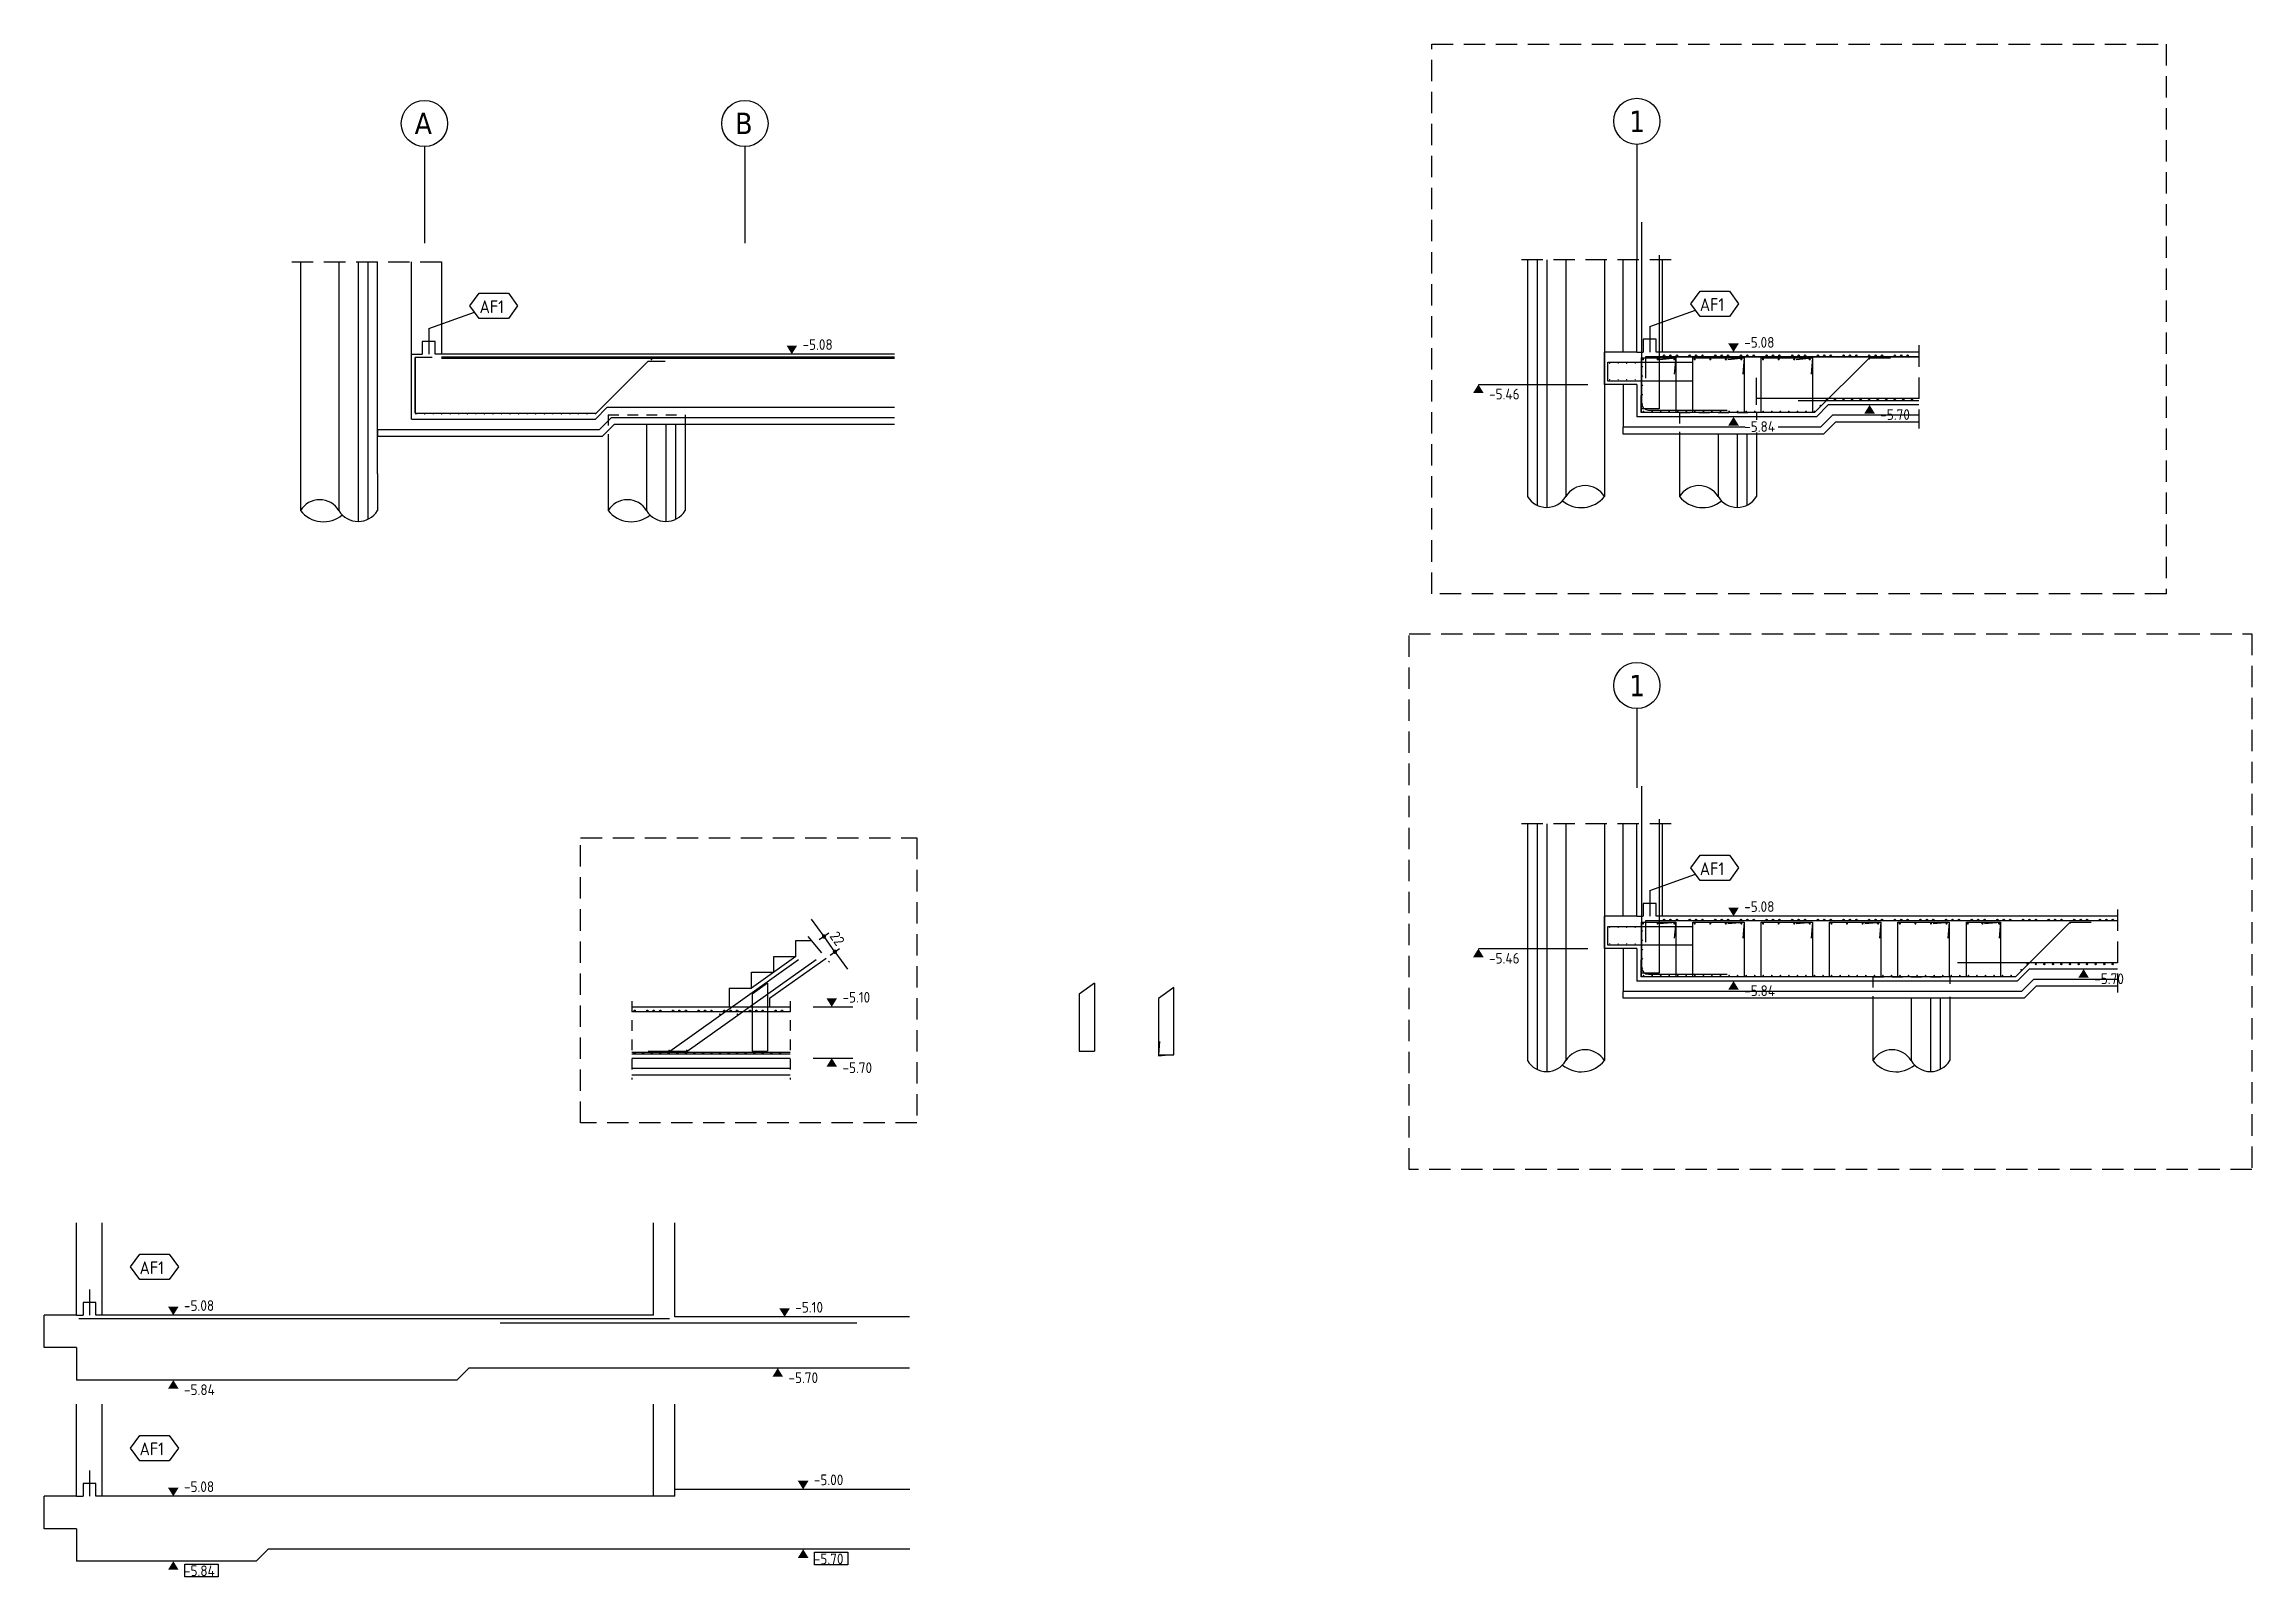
# Model space of a CAD drawing. Extents: x -59 to 99, y -34 to 56.
# Drawn here: x -42.54 to -16.71, y -19.25 to -1.3 of the extents above; entities that cross this region are included whole.
import ezdxf

# ---------------------------------------------------------------- set-up
doc = ezdxf.new("R2010")
doc.units = 0
doc.header["$LTSCALE"] = 0.5
for name, pattern in [('AUSGEZOGEN', [1000.01, 1000, 0.01]), ('DASHED', [0.75, 0.5, -0.25]), ('HIDDEN', [0.375, 0.25, -0.125]), ('STRICHLINIE', [0.75, 0.5, -0.25])]:
    doc.linetypes.add(name, pattern=pattern)
for name, color, linetype in [('ACHSEN', 7, 'Continuous'), ('AFB', 7, 'Continuous'), ('AFU', 7, 'Continuous'), ('BETON', 7, 'Continuous'), ('DETAIL', 7, 'Continuous'), ('HILFE', 7, 'Continuous'), ('koten', 7, 'Continuous'), ('MASSE', 7, 'Continuous'), ('OBJEKT', 7, 'Continuous'), ('RND', 7, 'Continuous'), ('SFP_Achsen', 7, 'Continuous'), ('SFP_Hilfe', 7, 'Continuous'), ('Verbau', 7, 'Continuous')]:
    doc.layers.add(name, color=color, linetype=linetype)
doc.layers.add('NOPLOT', color=7, linetype='Continuous', plot=False)
doc.styles.add('helv', font='tahoma.ttf')
doc.styles.add('txt', font='isocp.shx')
doc.linetypes.add('AFU_50K', pattern='A,0.15,["/",Standard,S=0.2,R=0,X=-0.01,Y=-0.1],0.07,["/",Standard,S=0.2,R=0,X=-0.01,Y=-0.1],0.15', length=0.37)
doc.dimstyles.new('DOT_I', dxfattribs={"dimscale": 0.5, "dimtxt": 0.25, "dimasz": 0.25, "dimexe": 0.1, "dimexo": 0.3, "dimgap": 0.1, "dimtad": 1, "dimdec": 3, "dimzin": 3, "dimtxsty": 'txt', "dimblk": 'DOT', "dimblk1": 'DOT', "dimblk2": 'DOT', "dimsah": 1, "dimcen": 0.1, "dimse1": 1, "dimse2": 1, "dimazin": 0, "dimtfac": 1, "dimtdec": 4, "dimtix": 1, "dimtmove": 2, "dimatfit": 3, "dimfxl": 0, "dimtvp": 1, "dimtolj": 1, "dimtzin": 0, "dimarcsym": 0})

msp = doc.modelspace()

# ---------------------------------------------------------------- texts
at = {"layer": 'AFB', "color": 7, "linetype": 'AUSGEZOGEN', "style": 'txt'}
for p in [(-37.44281, -4.45286), (-23.1669, -4.42758), (-23.1669, -11.03163), (-41.42051, -15.70222), (-41.42051, -17.82209)]:
    msp.add_text('AF1', height=0.15, dxfattribs=at).set_placement(p)
at = {"layer": 'SFP_Achsen', "color": 6, "linetype": 'AUSGEZOGEN', "style": 'helv'}
for s, p in [('A', (-38.20202, -2.35654)), ('B', (-34.45202, -2.35654)), ('1', (-23.99378, -2.33309)), ('1', (-23.99378, -8.93713))]:
    msp.add_text(s, height=0.25, dxfattribs=at).set_placement(p)

# ---------------------------------------------------------------- blocks, each defined once
blk = doc.blocks.new('okrd_o')
at = {"layer": 'koten', "color": 7, "linetype": 'Continuous'}
blk.add_solid([(-0.125, 0.202), (0.125, 0.202), (0, 0)], dxfattribs=at)
at = {"layer": 'koten', "style": 'txt'}
blk.add_attdef('OKRD', (0.25, 0.1), '', height=0.25, dxfattribs=at)
blk = doc.blocks.new('okrd_u')
at = {"layer": 'koten', "color": 7, "linetype": 'Continuous'}
blk.add_solid([(-0.125, -0.202), (0.125, -0.202), (0, 0)], dxfattribs=at)
at = {"layer": 'koten', "style": 'txt'}
blk.add_attdef('OKRD', (0.25, -0.35), '', height=0.25, dxfattribs=at)
blk = doc.blocks.new('DOT')
at = {"layer": 'MASSE', "color": 7, "linetype": 'Continuous'}
for p, q in [((0, 0), (-1, 0)), ((0, 0.54), (0, -0.54))]:
    blk.add_line(p, q, dxfattribs=at)
at = {"layer": 'MASSE', "color": 7, "linetype": 'Continuous', "const_width": 0.2}
blk.add_lwpolyline([(-0.1, 0, 1), (0.1, 0, 1)], format="xyb", close=True, dxfattribs=at)
blk = doc.blocks.new('*D47')
at = {"layer": 'Defpoints', "color": 0, "linetype": 'AUSGEZOGEN', "transparency": 16777216}
for p in [(-33.413, -11.749), (-33.413, -11.749), (-33.285, -11.928)]:
    blk.add_point(p, dxfattribs=at)
at = {"layer": 'MASSE', "color": 0, "linetype": 'AUSGEZOGEN', "lineweight": -2, "transparency": 16777216}
for p, q in [((-33.485, -11.647), (-33.558, -11.545)), ((-33.285, -11.928), (-33.413, -11.749)), ((-33.213, -12.03), (-33.14, -12.132))]:
    blk.add_line(p, q, dxfattribs=at)
at = {"layer": 'MASSE', "color": 0, "linetype": 'AUSGEZOGEN', "lineweight": -2, "transparency": 16777216, "xscale": 0.125, "yscale": 0.125, "zscale": 0.125}
for p, rotation in [((-33.413, -11.749), 305.4603968869775), ((-33.285, -11.928), 125.4603968869775)]:
    blk.add_blockref('DOT', p, dxfattribs=dict(at, rotation=rotation))
at = {"layer": 'MASSE', "color": 0, "linetype": 'AUSGEZOGEN', "transparency": 16777216, "insert": (-33.258, -11.773), "char_height": 0.125, "attachment_point": 5, "rotation": 305.4604, "style": 'txt'}
blk.add_mtext('\\A1;22', dxfattribs=at)

# ---------------------------------------------------------------- dimensions: what is measured, and where the dimension line sits
at = {"layer": 'MASSE', "color": 7, "linetype": 'AUSGEZOGEN'}
dim = msp.add_linear_dim(base=(-33.41296, -11.74894), p1=(-33.28533, -11.92813), p2=(-33.41296, -11.74894), angle=305.460397, dimstyle='DOT_I', override={"dimdec": 0, "dimlfac": 100}, dxfattribs=at)
dim.commit()
dim.dimension.update_dxf_attribs({"geometry": '*D47', "text_midpoint": (-33.2575, -11.77326)})

# ---------------------------------------------------------------- linework, layer by layer
at = {"layer": 'ACHSEN', "color": 140, "linetype": 'AUSGEZOGEN'}
for p, q in [((-38.08797, -2.50263), (-38.08797, -3.63379)), ((-34.33797, -2.50263), (-34.33797, -3.63379)), ((-23.90317, -2.47736), (-23.90317, -3.82736)), ((-23.90317, -9.0814), (-23.90317, -10.00736))]:
    msp.add_line(p, q, dxfattribs=at)
at = {"layer": 'AFB', "color": 1, "linetype": 'AUSGEZOGEN'}
for points in [[(-37.10598, -4.22025), (-36.99754, -4.36808), (-37.10598, -4.51591), (-37.4476, -4.51591), (-37.55604, -4.36808), (-37.4476, -4.22025)], [(-22.82118, -4.19497), (-22.71274, -4.34281), (-22.82118, -4.49064), (-23.1628, -4.49064), (-23.27124, -4.34281), (-23.1628, -4.19497)], [(-22.82118, -10.79902), (-22.71274, -10.94685), (-22.82118, -11.09468), (-23.1628, -11.09468), (-23.27124, -10.94685), (-23.1628, -10.79902)], [(-41.07479, -15.46961), (-40.96635, -15.61744), (-41.07479, -15.76527), (-41.41641, -15.76527), (-41.52486, -15.61744), (-41.41641, -15.46961)], [(-41.07479, -17.58948), (-40.96635, -17.73732), (-41.07479, -17.88515), (-41.41641, -17.88515), (-41.52486, -17.73732), (-41.41641, -17.58948)]]:
    msp.add_lwpolyline(points, close=True, dxfattribs=at)
at = {"layer": 'AFU', "color": 1, "linetype": 'AUSGEZOGEN'}
for p, q in [((-38.03797, -4.63263), (-38.03797, -4.93263)), ((-23.75317, -4.60736), (-23.75317, -4.90736)), ((-23.75317, -11.2114), (-23.75317, -11.5114)), ((-42.00678, -15.882), (-42.00678, -16.182)), ((-42.00678, -18.00187), (-42.00678, -18.30187))]:
    msp.add_line(p, q, dxfattribs=at)
at = {"layer": 'AFU', "color": 8, "linetype": 'AUSGEZOGEN'}
for p, q in [((-37.96297, -4.78263), (-38.11297, -4.78263)), ((-38.11297, -4.78263), (-38.11297, -4.93263)), ((-37.96297, -4.93263), (-37.96297, -4.78263)), ((-23.90317, -4.90736), (-23.82817, -4.90736)), ((-23.67817, -4.75736), (-23.82817, -4.75736)), ((-23.82817, -4.75736), (-23.82817, -4.90736)), ((-23.67817, -4.90736), (-23.67817, -4.75736)), ((-23.60317, -4.90736), (-23.67817, -4.90736)), ((-38.23797, -4.93263), (-38.11297, -4.93263)), ((-37.88797, -4.93263), (-37.96297, -4.93263)), ((-23.67817, -11.3614), (-23.82817, -11.3614)), ((-23.82817, -11.3614), (-23.82817, -11.5114)), ((-23.67817, -11.5114), (-23.67817, -11.3614)), ((-23.90317, -11.5114), (-23.82817, -11.5114)), ((-23.60317, -11.5114), (-23.67817, -11.5114)), ((-42.15678, -16.182), (-42.08178, -16.182)), ((-42.08178, -16.032), (-42.08178, -16.182)), ((-41.93178, -16.032), (-42.08178, -16.032)), ((-41.93178, -16.182), (-41.93178, -16.032)), ((-41.85678, -16.182), (-41.93178, -16.182)), ((-42.15678, -18.30187), (-42.08178, -18.30187)), ((-42.08178, -18.15187), (-42.08178, -18.30187)), ((-41.93178, -18.15187), (-42.08178, -18.15187)), ((-41.93178, -18.30187), (-41.93178, -18.15187)), ((-41.85678, -18.30187), (-41.93178, -18.30187))]:
    msp.add_line(p, q, dxfattribs=at)
at = {"layer": 'AFU', "color": 8, "linetype": 'AFU_50K'}
msp.add_line((-34.52078, -12.57299), (-34.05031, -12.57299), dxfattribs=at)
at = {"layer": 'BETON', "color": 6, "linetype": 'AUSGEZOGEN'}
for p, q in [((-38.23797, -5.69263), (-38.23797, -3.85263)), ((-37.88797, -3.85263), (-37.88797, -4.93263)), ((-23.90317, -4.90736), (-23.90317, -3.82736)), ((-23.60317, -4.90736), (-23.60317, -3.82736)), ((-23.90317, -4.90736), (-24.28317, -4.90736)), ((-24.28317, -5.28736), (-24.28317, -4.90736)), ((-20.60569, -4.90736), (-23.60317, -4.90736)), ((-32.58816, -4.93263), (-37.88797, -4.93263)), ((-23.90317, -5.28736), (-24.28317, -5.28736)), ((-23.90317, -5.28736), (-23.90317, -5.66736)), ((-35.94797, -5.55263), (-36.08797, -5.69263)), ((-35.94797, -5.55263), (-32.58816, -5.55263)), ((-21.80317, -5.66736), (-23.90317, -5.66736)), ((-21.80317, -5.66736), (-21.66317, -5.52736)), ((-20.60569, -5.52736), (-21.66317, -5.52736)), ((-38.23797, -5.69263), (-36.08797, -5.69263)), ((-23.90317, -11.5114), (-23.90317, -10.4314)), ((-23.60317, -11.5114), (-23.60317, -10.4314)), ((-23.90317, -11.5114), (-24.28317, -11.5114)), ((-24.28317, -11.8914), (-24.28317, -11.5114)), ((-18.28039, -11.5114), (-23.60317, -11.5114)), ((-33.74078, -11.98243), (-33.74078, -11.79725)), ((-33.74078, -11.79725), (-33.56065, -11.79725)), ((-34.05031, -12.47299), (-33.3896, -12.0024)), ((-34.00078, -12.16762), (-34.00078, -11.98243)), ((-34.00078, -11.98243), (-33.74078, -11.98243)), ((-23.90317, -11.8914), (-24.28317, -11.8914)), ((-23.90317, -11.8914), (-23.90317, -12.2714)), ((-19.45317, -12.2714), (-19.31317, -12.1314)), ((-18.28039, -12.1314), (-19.31317, -12.1314)), ((-34.52078, -12.3528), (-34.52078, -12.57299)), ((-34.52078, -12.3528), (-34.26078, -12.3528)), ((-34.26078, -12.3528), (-34.26078, -12.16762)), ((-34.26078, -12.16762), (-34.00078, -12.16762)), ((-19.45317, -12.2714), (-23.90317, -12.2714)), ((-35.66292, -12.57299), (-34.52078, -12.57299)), ((-34.05031, -12.47299), (-34.05031, -12.57299)), ((-34.05031, -12.57299), (-33.81033, -12.57299)), ((-35.66292, -13.17299), (-33.81033, -13.17299)), ((-42.15678, -16.182), (-42.15678, -15.102)), ((-41.85678, -16.182), (-41.85678, -15.102)), ((-35.40678, -16.182), (-35.40678, -15.102)), ((-35.15678, -16.202), (-35.15678, -15.102)), ((-42.53678, -16.562), (-42.53678, -16.182)), ((-42.15678, -16.182), (-42.53678, -16.182)), ((-35.40678, -16.182), (-41.85678, -16.182)), ((-32.41367, -16.202), (-35.15678, -16.202)), ((-42.15678, -16.562), (-42.53678, -16.562)), ((-42.15678, -16.562), (-42.15678, -16.942)), ((-37.70678, -16.942), (-42.15678, -16.942)), ((-37.70678, -16.942), (-37.56678, -16.802)), ((-32.41367, -16.802), (-37.56678, -16.802)), ((-42.15678, -18.30187), (-42.15678, -17.22187)), ((-41.85678, -18.30187), (-41.85678, -17.22187)), ((-42.53678, -18.68187), (-42.53678, -18.30187)), ((-42.15678, -18.30187), (-42.53678, -18.30187)), ((-35.15678, -18.30187), (-41.85678, -18.30187)), ((-35.15678, -18.30187), (-35.15678, -18.22187)), ((-32.41035, -18.22187), (-35.15678, -18.22187)), ((-42.15678, -18.68187), (-42.53678, -18.68187)), ((-42.15678, -18.68187), (-42.15678, -19.06187)), ((-40.05678, -19.06187), (-42.15678, -19.06187)), ((-40.05678, -19.06187), (-39.91678, -18.92187)), ((-32.41035, -18.92187), (-39.91678, -18.92187))]:
    msp.add_line(p, q, dxfattribs=at)
at = {"layer": 'DETAIL', "color": 102, "linetype": 'STRICHLINIE'}
for points in [[(-26.30351, -7.73679), (-26.30351, -1.30349), (-17.70984, -1.30349), (-17.70984, -7.73679)], [(-26.56682, -14.47588), (-26.56682, -8.20583), (-16.70816, -8.20583), (-16.70816, -14.47588)], [(-36.26022, -13.93123), (-36.26022, -10.59585), (-32.32629, -10.59585), (-32.32629, -13.93123)]]:
    msp.add_lwpolyline(points, close=True, dxfattribs=at)
at = {"layer": 'HILFE', "color": 102, "linetype": 'AUSGEZOGEN'}
for p, q in [((-38.63797, -5.81263), (-38.63797, -3.85263)), ((-24.06317, -4.90736), (-24.06317, -3.82736)), ((-38.03797, -4.63263), (-37.50182, -4.442)), ((-23.75317, -4.60736), (-23.21702, -4.41672)), ((-38.19797, -5.62263), (-38.19797, -4.97263)), ((-37.99797, -4.97263), (-38.19797, -4.97263)), ((-25.75725, -5.28736), (-24.47687, -5.28736)), ((-24.06317, -5.28736), (-24.06317, -5.78736)), ((-35.89827, -5.67263), (-36.03827, -5.81263)), ((-35.89827, -5.67263), (-32.58816, -5.67263)), ((-21.75347, -5.78736), (-21.61347, -5.64736)), ((-20.60569, -5.64736), (-21.61347, -5.64736)), ((-38.63797, -5.81263), (-36.03827, -5.81263)), ((-38.63797, -5.81263), (-38.63797, -5.89263)), ((-38.63797, -5.89263), (-36.00513, -5.89263)), ((-35.86513, -5.75263), (-36.00513, -5.89263)), ((-35.86513, -5.75263), (-32.58816, -5.75263)), ((-22.63786, -5.78736), (-24.06317, -5.78736)), ((-24.06317, -5.86736), (-24.06317, -5.78736)), ((-21.72033, -5.86736), (-24.06317, -5.86736)), ((-21.75347, -5.78736), (-22.24917, -5.78736)), ((-21.72033, -5.86736), (-21.58033, -5.72736)), ((-20.60569, -5.72736), (-21.58033, -5.72736)), ((-24.06317, -11.5114), (-24.06317, -10.4314)), ((-23.75317, -11.2114), (-23.21702, -11.02077)), ((-25.75725, -11.8914), (-24.47687, -11.8914)), ((-24.06317, -11.8914), (-24.06317, -12.3914)), ((-34.07531, -12.29436), (-34.25531, -12.42256)), ((-34.07531, -12.29436), (-34.07531, -13.09299)), ((-30.24821, -12.29436), (-30.42821, -12.42256)), ((-30.24821, -12.29436), (-30.24821, -13.09299)), ((-19.40347, -12.3914), (-24.06317, -12.3914)), ((-24.06317, -12.4714), (-24.06317, -12.3914)), ((-19.40347, -12.3914), (-19.26347, -12.2514)), ((-19.37033, -12.4714), (-19.23033, -12.3314)), ((-18.28039, -12.2514), (-19.26347, -12.2514)), ((-18.28039, -12.3314), (-19.23033, -12.3314)), ((-34.25531, -12.42256), (-34.25531, -13.09299)), ((-33.53942, -12.57299), (-33.07726, -12.57299)), ((-30.42821, -12.42256), (-30.42821, -13.09299)), ((-19.37033, -12.4714), (-24.06317, -12.4714)), ((-34.25531, -13.09299), (-34.07531, -13.09299)), ((-30.42821, -13.09299), (-30.24821, -13.09299)), ((-33.81033, -13.29299), (-35.66292, -13.29299)), ((-33.81033, -13.37299), (-35.66292, -13.37299)), ((-33.53942, -13.17299), (-33.07726, -13.17299))]:
    msp.add_line(p, q, dxfattribs=at)
at = {"layer": 'HILFE', "color": 102, "linetype": 'STRICHLINIE'}
msp.add_line((-33.60066, -11.74927), (-33.35, -12.04988), dxfattribs=at)
at = {"layer": 'HILFE', "color": 102, "linetype": 'HIDDEN'}
for p, q in [((-35.66292, -12.50449), (-35.66292, -13.4234)), ((-33.81033, -12.50449), (-33.81033, -13.4234))]:
    msp.add_line(p, q, dxfattribs=at)
at = {"layer": 'NOPLOT', "color": 191, "linetype": 'Continuous'}
for p, q in [((-32.58816, -4.96763), (-37.88797, -4.96763)), ((-32.58816, -4.98363), (-37.88797, -4.98363)), ((-20.60569, -5.47736), (-22.01706, -5.47736))]:
    msp.add_line(p, q, dxfattribs=at)
at = {"layer": 'NOPLOT', "color": 191, "linetype": 'AUSGEZOGEN'}
for p, q in [((-22.50317, -5.52736), (-22.50317, -5.20852)), ((-33.74078, -11.98243), (-34.26078, -12.3528)), ((-35.66292, -13.12299), (-33.81033, -13.12299))]:
    msp.add_line(p, q, dxfattribs=at)
at = {"layer": 'NOPLOT', "color": 191, "linetype": 'Continuous'}
msp.add_lwpolyline([(-23.60317, -4.96236), (-20.60569, -4.96236)], dxfattribs=at)
at = {"layer": 'NOPLOT', "color": 191, "linetype": 'AUSGEZOGEN'}
for points in [[(-40.89147, -19.09502), (-40.50278, -19.09502), (-40.50278, -19.24525), (-40.89147, -19.24525)], [(-33.52273, -18.95502), (-33.13404, -18.95502), (-33.13404, -19.10525), (-33.52273, -19.10525)]]:
    msp.add_lwpolyline(points, close=True, dxfattribs=at)
at = {"layer": 'OBJEKT', "color": 7, "linetype": 'AUSGEZOGEN'}
for p, q in [((-35.40678, -18.30187), (-35.40678, -17.22187)), ((-35.15678, -18.22187), (-35.15678, -17.22187))]:
    msp.add_line(p, q, dxfattribs=at)
at = {"layer": 'RND', "color": 1, "linetype": 'AUSGEZOGEN'}
for points in [[(-23.84817, -3.38743), (-23.84817, -5.50743, 0.41421356), (-23.76817, -5.58743), (-22.84817, -5.58743)], [(-23.84817, -9.99148), (-23.84817, -12.11148, 0.41421356), (-23.76817, -12.19148), (-22.84817, -12.19148)]]:
    msp.add_lwpolyline(points, format="xyb", dxfattribs=at)
for points in [[(-23.64317, -3.77274), (-23.64317, -5.57274), (-23.84317, -5.57274)], [(-37.99797, -4.97263), (-38.19797, -4.97263), (-38.19797, -5.62263), (-36.07797, -5.62263), (-35.46986, -5.01452), (-35.26986, -5.01452)], [(-23.24317, -5.24736), (-24.24317, -5.24736), (-24.24317, -5.02736), (-23.24317, -5.02736)], [(-20.93677, -4.98096), (-21.18677, -4.98096), (-21.82317, -5.61736), (-23.85317, -5.61736), (-23.85317, -5.41736)], [(-23.63745, -4.99392), (-23.44817, -4.97736), (-23.44817, -5.61736), (-23.84817, -5.61736), (-23.84817, -4.97736), (-23.44817, -4.97736), (-23.46473, -5.16664)], [(-20.60569, -4.96236), (-23.80061, -4.96236), (-23.80061, -5.21236)], [(-22.83745, -4.99392), (-22.64817, -4.97736), (-22.64817, -5.61736), (-23.24817, -5.61736), (-23.24817, -4.97736), (-22.64817, -4.97736), (-22.66473, -5.16664)], [(-22.03745, -4.99392), (-21.84817, -4.97736), (-21.84817, -5.61736), (-22.44817, -5.61736), (-22.44817, -4.97736), (-21.84817, -4.97736), (-21.86473, -5.16664)], [(-22.50317, -5.44842), (-20.60569, -5.44842)], [(-23.64317, -10.37678), (-23.64317, -12.17678), (-23.84317, -12.17678)], [(-18.58677, -11.58501), (-18.83677, -11.58501), (-19.47317, -12.2214), (-23.85317, -12.2214), (-23.85317, -12.0214)], [(-23.63745, -11.59796), (-23.44817, -11.5814), (-23.44817, -12.2214), (-23.84817, -12.2214), (-23.84817, -11.5814), (-23.44817, -11.5814), (-23.46473, -11.77068)], [(-18.28039, -11.5664), (-23.80061, -11.5664), (-23.80061, -11.8164)], [(-22.83745, -11.59796), (-22.64817, -11.5814), (-22.64817, -12.2214), (-23.24817, -12.2214), (-23.24817, -11.5814), (-22.64817, -11.5814), (-22.66473, -11.77068)], [(-22.03745, -11.59796), (-21.84817, -11.5814), (-21.84817, -12.2214), (-22.44817, -12.2214), (-22.44817, -11.5814), (-21.84817, -11.5814), (-21.86473, -11.77068)], [(-21.23745, -11.59796), (-21.04817, -11.5814), (-21.04817, -12.2214), (-21.64817, -12.2214), (-21.64817, -11.5814), (-21.04817, -11.5814), (-21.06473, -11.77068)], [(-20.43745, -11.59796), (-20.24817, -11.5814), (-20.24817, -12.2214), (-20.84817, -12.2214), (-20.84817, -11.5814), (-20.24817, -11.5814), (-20.26473, -11.77068)], [(-19.83745, -11.59796), (-19.64817, -11.5814), (-19.64817, -12.2214), (-20.04817, -12.2214), (-20.04817, -11.5814), (-19.64817, -11.5814), (-19.66473, -11.77068)], [(-23.24317, -11.8514), (-24.24317, -11.8514), (-24.24317, -11.6314), (-23.24317, -11.6314)], [(-33.71178, -12.02316), (-35.21863, -13.09642), (-35.46863, -13.09642)], [(-33.50536, -12.02316), (-35.01222, -13.09642), (-35.26222, -13.09642)], [(-20.15317, -12.05246), (-18.28039, -12.05246)], [(-29.4868, -12.97671), (-29.50075, -13.13611), (-29.32075, -13.13611), (-29.32075, -12.34611), (-29.50075, -12.47611), (-29.50075, -13.14611), (-29.34135, -13.13216)], [(-35.66292, -12.62912), (-33.81033, -12.62912)], [(-35.66292, -13.10253), (-33.81033, -13.10253)], [(-35.22116, -16.22599), (-42.13025, -16.22599)], [(-33.02924, -16.27608), (-37.20178, -16.27608)]]:
    msp.add_lwpolyline(points, dxfattribs=at)
at = {"layer": 'RND', "color": 7, "linetype": 'AUSGEZOGEN'}
for points, const_width in [([(-35.43617, -4.99636, 1), (-35.42617, -4.99636, 1)], 0.01), ([(-24.22496, -5.03952, 1), (-24.21796, -5.03952, 1)], 0.007), ([(-24.12534, -5.03952, 1), (-24.11834, -5.03952, 1)], 0.007), ([(-24.02572, -5.03952, 1), (-24.01872, -5.03952, 1)], 0.007), ([(-23.9261, -5.03952, 1), (-23.9191, -5.03952, 1)], 0.007), ([(-23.83711, -5.07533, 1), (-23.83711, -5.08333, 1)], 0.008), ([(-23.83762, -4.99342, 1), (-23.82512, -4.99342, 1)], 0.0125), ([(-23.66631, -4.99342, 1), (-23.65381, -4.99342, 1)], 0.0125), ([(-23.47095, -4.99342, 1), (-23.45845, -4.99342, 1)], 0.0125), ([(-23.23279, -4.99342, 1), (-23.22029, -4.99342, 1)], 0.0125), ([(-23.05063, -4.99342, 1), (-23.03813, -4.99342, 1)], 0.0125), ([(-22.86847, -4.99342, 1), (-22.85597, -4.99342, 1)], 0.0125), ([(-22.68632, -4.99342, 1), (-22.67382, -4.99342, 1)], 0.0125), ([(-22.43279, -4.99342, 1), (-22.42029, -4.99342, 1)], 0.0125), ([(-22.25063, -4.99342, 1), (-22.23813, -4.99342, 1)], 0.0125), ([(-22.06847, -4.99342, 1), (-22.05597, -4.99342, 1)], 0.0125), ([(-21.88632, -4.99342, 1), (-21.87382, -4.99342, 1)], 0.0125), ([(-21.18554, -4.98961, 1), (-21.17854, -4.98961, 1)], 0.007), ([(-24.22496, -5.23052, 1), (-24.21796, -5.23052, 1)], 0.007), ([(-24.12534, -5.23052, 1), (-24.11834, -5.23052, 1)], 0.007), ([(-24.02572, -5.23052, 1), (-24.01872, -5.23052, 1)], 0.007), ([(-23.9261, -5.23052, 1), (-23.9191, -5.23052, 1)], 0.007), ([(-23.83711, -5.1845, 1), (-23.83711, -5.1925, 1)], 0.008), ([(-23.83711, -5.29367, 1), (-23.83711, -5.30167, 1)], 0.008), ([(-23.83711, -5.40283, 1), (-23.83711, -5.41083, 1)], 0.008), ([(-38.18994, -5.63152, 1), (-38.18194, -5.63152, 1)], 0.008), ([(-38.08994, -5.63152, 1), (-38.08194, -5.63152, 1)], 0.008), ([(-37.98994, -5.63152, 1), (-37.98194, -5.63152, 1)], 0.008), ([(-37.88994, -5.63152, 1), (-37.88194, -5.63152, 1)], 0.008), ([(-37.78994, -5.63152, 1), (-37.78194, -5.63152, 1)], 0.008), ([(-37.68994, -5.63152, 1), (-37.68194, -5.63152, 1)], 0.008), ([(-37.58994, -5.63152, 1), (-37.58194, -5.63152, 1)], 0.008), ([(-37.48994, -5.63152, 1), (-37.48194, -5.63152, 1)], 0.008), ([(-37.38994, -5.63152, 1), (-37.38194, -5.63152, 1)], 0.008), ([(-37.28994, -5.63152, 1), (-37.28194, -5.63152, 1)], 0.008), ([(-37.18994, -5.63152, 1), (-37.18194, -5.63152, 1)], 0.008), ([(-37.08994, -5.63152, 1), (-37.08194, -5.63152, 1)], 0.008), ([(-36.98994, -5.63152, 1), (-36.98194, -5.63152, 1)], 0.008), ([(-36.88994, -5.63152, 1), (-36.88194, -5.63152, 1)], 0.008), ([(-36.78994, -5.63152, 1), (-36.78194, -5.63152, 1)], 0.008), ([(-36.68994, -5.63152, 1), (-36.68194, -5.63152, 1)], 0.008), ([(-36.58994, -5.63152, 1), (-36.58194, -5.63152, 1)], 0.008), ([(-36.48994, -5.63152, 1), (-36.48194, -5.63152, 1)], 0.008), ([(-36.38994, -5.63152, 1), (-36.38194, -5.63152, 1)], 0.008), ([(-36.28994, -5.63152, 1), (-36.28194, -5.63152, 1)], 0.008), ([(-36.18994, -5.63152, 1), (-36.18194, -5.63152, 1)], 0.008), ([(-36.08994, -5.63152, 1), (-36.08194, -5.63152, 1)], 0.008), ([(-23.83711, -5.512, 1), (-23.83711, -5.52, 1)], 0.008), ([(-23.82948, -5.6033, 1), (-23.81948, -5.6033, 1)], 0.01), ([(-23.72948, -5.6033, 1), (-23.71948, -5.6033, 1)], 0.01), ([(-23.62948, -5.6033, 1), (-23.61948, -5.6033, 1)], 0.01), ([(-23.52948, -5.6033, 1), (-23.51948, -5.6033, 1)], 0.01), ([(-23.42948, -5.6033, 1), (-23.41948, -5.6033, 1)], 0.01), ([(-23.32948, -5.6033, 1), (-23.31948, -5.6033, 1)], 0.01), ([(-23.22948, -5.6033, 1), (-23.21948, -5.6033, 1)], 0.01), ([(-23.12948, -5.6033, 1), (-23.11948, -5.6033, 1)], 0.01), ([(-23.02948, -5.6033, 1), (-23.01948, -5.6033, 1)], 0.01), ([(-22.92948, -5.6033, 1), (-22.91948, -5.6033, 1)], 0.01), ([(-22.82948, -5.6033, 1), (-22.81948, -5.6033, 1)], 0.01), ([(-22.72948, -5.6033, 1), (-22.71948, -5.6033, 1)], 0.01), ([(-22.62948, -5.6033, 1), (-22.61948, -5.6033, 1)], 0.01), ([(-22.52948, -5.6033, 1), (-22.51948, -5.6033, 1)], 0.01), ([(-22.42948, -5.6033, 1), (-22.41948, -5.6033, 1)], 0.01), ([(-22.32948, -5.6033, 1), (-22.31948, -5.6033, 1)], 0.01), ([(-22.22948, -5.6033, 1), (-22.21948, -5.6033, 1)], 0.01), ([(-22.12948, -5.6033, 1), (-22.11948, -5.6033, 1)], 0.01), ([(-22.02948, -5.6033, 1), (-22.01948, -5.6033, 1)], 0.01), ([(-21.92948, -5.6033, 1), (-21.91948, -5.6033, 1)], 0.01), ([(-21.82948, -5.6033, 1), (-21.81948, -5.6033, 1)], 0.01), ([(-21.76154, -5.53536, 1), (-21.75154, -5.53536, 1)], 0.01), ([(-21.69083, -5.46465, 1), (-21.68083, -5.46465, 1)], 0.01), ([(-23.83762, -11.59747, 1), (-23.82512, -11.59747, 1)], 0.0125), ([(-23.66631, -11.59747, 1), (-23.65381, -11.59747, 1)], 0.0125), ([(-23.47095, -11.59747, 1), (-23.45845, -11.59747, 1)], 0.0125), ([(-23.47095, -11.59747, 1), (-23.45845, -11.59747, 1)], 0.0125), ([(-23.23279, -11.59747, 1), (-23.22029, -11.59747, 1)], 0.0125), ([(-23.05063, -11.59747, 1), (-23.03813, -11.59747, 1)], 0.0125), ([(-22.86847, -11.59747, 1), (-22.85597, -11.59747, 1)], 0.0125), ([(-22.68632, -11.59747, 1), (-22.67382, -11.59747, 1)], 0.0125), ([(-22.43279, -11.59747, 1), (-22.42029, -11.59747, 1)], 0.0125), ([(-22.25063, -11.59747, 1), (-22.23813, -11.59747, 1)], 0.0125), ([(-22.06847, -11.59747, 1), (-22.05597, -11.59747, 1)], 0.0125), ([(-21.88632, -11.59747, 1), (-21.87382, -11.59747, 1)], 0.0125), ([(-21.63279, -11.59747, 1), (-21.62029, -11.59747, 1)], 0.0125), ([(-21.45063, -11.59747, 1), (-21.43813, -11.59747, 1)], 0.0125), ([(-21.26847, -11.59747, 1), (-21.25597, -11.59747, 1)], 0.0125), ([(-21.08632, -11.59747, 1), (-21.07382, -11.59747, 1)], 0.0125), ([(-20.83279, -11.59747, 1), (-20.82029, -11.59747, 1)], 0.0125), ([(-20.65063, -11.59747, 1), (-20.63813, -11.59747, 1)], 0.0125), ([(-20.46847, -11.59747, 1), (-20.45597, -11.59747, 1)], 0.0125), ([(-20.28632, -11.59747, 1), (-20.27382, -11.59747, 1)], 0.0125), ([(-20.03762, -11.59747, 1), (-20.02512, -11.59747, 1)], 0.0125), ([(-19.86631, -11.59747, 1), (-19.85381, -11.59747, 1)], 0.0125), ([(-19.67095, -11.59747, 1), (-19.65845, -11.59747, 1)], 0.0125), ([(-18.83554, -11.59366, 1), (-18.82854, -11.59366, 1)], 0.007), ([(-24.22496, -11.64357, 1), (-24.21796, -11.64357, 1)], 0.007), ([(-24.22496, -11.83457, 1), (-24.21796, -11.83457, 1)], 0.007), ([(-24.12534, -11.64357, 1), (-24.11834, -11.64357, 1)], 0.007), ([(-24.12534, -11.83457, 1), (-24.11834, -11.83457, 1)], 0.007), ([(-24.02572, -11.64357, 1), (-24.01872, -11.64357, 1)], 0.007), ([(-24.02572, -11.83457, 1), (-24.01872, -11.83457, 1)], 0.007), ([(-23.9261, -11.64357, 1), (-23.9191, -11.64357, 1)], 0.007), ([(-23.9261, -11.83457, 1), (-23.9191, -11.83457, 1)], 0.007), ([(-23.83711, -11.67938, 1), (-23.83711, -11.68738, 1)], 0.008), ([(-23.83711, -11.78854, 1), (-23.83711, -11.79654, 1)], 0.008), ([(-23.83711, -11.89771, 1), (-23.83711, -11.90571, 1)], 0.008), ([(-23.83711, -12.00688, 1), (-23.83711, -12.01488, 1)], 0.008), ([(-23.83711, -12.11605, 1), (-23.83711, -12.12405, 1)], 0.008), ([(-19.41154, -12.1394, 1), (-19.40154, -12.1394, 1)], 0.01), ([(-19.34083, -12.06869, 1), (-19.33083, -12.06869, 1)], 0.01), ([(-23.82948, -12.20734, 1), (-23.81948, -12.20734, 1)], 0.01), ([(-23.72948, -12.20734, 1), (-23.71948, -12.20734, 1)], 0.01), ([(-23.62948, -12.20734, 1), (-23.61948, -12.20734, 1)], 0.01), ([(-23.52948, -12.20734, 1), (-23.51948, -12.20734, 1)], 0.01), ([(-23.42948, -12.20734, 1), (-23.41948, -12.20734, 1)], 0.01), ([(-23.32948, -12.20734, 1), (-23.31948, -12.20734, 1)], 0.01), ([(-23.22948, -12.20734, 1), (-23.21948, -12.20734, 1)], 0.01), ([(-23.12948, -12.20734, 1), (-23.11948, -12.20734, 1)], 0.01), ([(-23.02948, -12.20734, 1), (-23.01948, -12.20734, 1)], 0.01), ([(-22.92948, -12.20734, 1), (-22.91948, -12.20734, 1)], 0.01), ([(-22.82948, -12.20734, 1), (-22.81948, -12.20734, 1)], 0.01), ([(-22.72948, -12.20734, 1), (-22.71948, -12.20734, 1)], 0.01), ([(-22.62948, -12.20734, 1), (-22.61948, -12.20734, 1)], 0.01), ([(-22.52948, -12.20734, 1), (-22.51948, -12.20734, 1)], 0.01), ([(-22.42948, -12.20734, 1), (-22.41948, -12.20734, 1)], 0.01), ([(-22.32948, -12.20734, 1), (-22.31948, -12.20734, 1)], 0.01), ([(-22.22948, -12.20734, 1), (-22.21948, -12.20734, 1)], 0.01), ([(-22.12948, -12.20734, 1), (-22.11948, -12.20734, 1)], 0.01), ([(-22.02948, -12.20734, 1), (-22.01948, -12.20734, 1)], 0.01), ([(-21.92948, -12.20734, 1), (-21.91948, -12.20734, 1)], 0.01), ([(-21.82948, -12.20734, 1), (-21.81948, -12.20734, 1)], 0.01), ([(-21.72948, -12.20734, 1), (-21.71948, -12.20734, 1)], 0.01), ([(-21.62948, -12.20734, 1), (-21.61948, -12.20734, 1)], 0.01), ([(-21.52948, -12.20734, 1), (-21.51948, -12.20734, 1)], 0.01), ([(-21.42948, -12.20734, 1), (-21.41948, -12.20734, 1)], 0.01), ([(-21.32948, -12.20734, 1), (-21.31948, -12.20734, 1)], 0.01), ([(-21.22948, -12.20734, 1), (-21.21948, -12.20734, 1)], 0.01), ([(-21.12948, -12.20734, 1), (-21.11948, -12.20734, 1)], 0.01), ([(-21.02948, -12.20734, 1), (-21.01948, -12.20734, 1)], 0.01), ([(-20.92948, -12.20734, 1), (-20.91948, -12.20734, 1)], 0.01), ([(-20.82948, -12.20734, 1), (-20.81948, -12.20734, 1)], 0.01), ([(-20.72948, -12.20734, 1), (-20.71948, -12.20734, 1)], 0.01), ([(-20.62948, -12.20734, 1), (-20.61948, -12.20734, 1)], 0.01), ([(-20.52948, -12.20734, 1), (-20.51948, -12.20734, 1)], 0.01), ([(-20.42948, -12.20734, 1), (-20.41948, -12.20734, 1)], 0.01), ([(-20.32948, -12.20734, 1), (-20.31948, -12.20734, 1)], 0.01), ([(-20.22948, -12.20734, 1), (-20.21948, -12.20734, 1)], 0.01), ([(-20.12948, -12.20734, 1), (-20.11948, -12.20734, 1)], 0.01), ([(-20.02948, -12.20734, 1), (-20.01948, -12.20734, 1)], 0.01), ([(-19.92948, -12.20734, 1), (-19.91948, -12.20734, 1)], 0.01), ([(-19.82948, -12.20734, 1), (-19.81948, -12.20734, 1)], 0.01), ([(-19.72948, -12.20734, 1), (-19.71948, -12.20734, 1)], 0.01), ([(-19.62948, -12.20734, 1), (-19.61948, -12.20734, 1)], 0.01), ([(-19.52948, -12.20734, 1), (-19.51948, -12.20734, 1)], 0.01), ([(-34.6366, -12.65993, 1), (-34.6266, -12.65993, 1)], 0.01), ([(-34.43088, -12.65993, 1), (-34.42088, -12.65993, 1)], 0.01), ([(-35.22951, -13.08224, 1), (-35.21951, -13.08224, 1)], 0.01), ([(-35.02379, -13.08224, 1), (-35.01379, -13.08224, 1)], 0.01)]:
    msp.add_lwpolyline(points, format="xyb", close=True, dxfattribs=dict(at, const_width=const_width))
for centre in [(-23.58516, -4.95036), (-23.43516, -4.95036), (-23.28516, -4.95036), (-23.13516, -4.95036), (-22.98516, -4.95036), (-22.83516, -4.95036), (-22.68516, -4.95036), (-22.53516, -4.95036), (-22.38516, -4.95036), (-22.23516, -4.95036), (-22.08516, -4.95036), (-21.93516, -4.95036), (-21.78516, -4.95036), (-21.63516, -4.95036), (-21.48516, -4.95036), (-21.33516, -4.95036), (-21.18516, -4.95036), (-21.03516, -4.95036), (-20.88516, -4.95036), (-20.73516, -4.95036), (-21.58542, -5.46909), (-21.48542, -5.46909), (-21.38542, -5.46909), (-21.28542, -5.46909), (-21.18542, -5.46909), (-21.08542, -5.46909), (-20.98542, -5.46909), (-20.88542, -5.46909), (-20.78542, -5.46909), (-20.68542, -5.46909), (-23.58516, -11.5544), (-23.43516, -11.5544), (-23.28516, -11.5544), (-23.13516, -11.5544), (-22.98516, -11.5544), (-22.83516, -11.5544), (-22.68516, -11.5544), (-22.53516, -11.5544), (-22.38516, -11.5544), (-22.23516, -11.5544), (-22.08516, -11.5544), (-21.93516, -11.5544), (-21.78516, -11.5544), (-21.63516, -11.5544), (-21.48516, -11.5544), (-21.33516, -11.5544), (-21.18516, -11.5544), (-21.03516, -11.5544), (-20.88516, -11.5544), (-20.73516, -11.5544), (-20.58516, -11.5544), (-20.43516, -11.5544), (-20.28516, -11.5544), (-20.13516, -11.5544), (-19.98516, -11.5544), (-19.83516, -11.5544), (-19.68516, -11.5544), (-19.53516, -11.5544), (-19.38516, -11.5544), (-19.23516, -11.5544), (-19.08516, -11.5544), (-18.93516, -11.5544), (-18.78516, -11.5544), (-18.63516, -11.5544), (-18.48516, -11.5544), (-18.33516, -11.5544), (-19.23542, -12.07314), (-19.13542, -12.07314), (-19.03542, -12.07314), (-18.93542, -12.07314), (-18.83542, -12.07314), (-18.73542, -12.07314), (-18.63542, -12.07314), (-18.53542, -12.07314), (-18.43542, -12.07314), (-18.33542, -12.07314), (-35.62925, -12.61896), (-35.47925, -12.61896), (-35.32925, -12.61896), (-35.17925, -12.61896), (-35.02925, -12.61896), (-34.87925, -12.61896), (-34.72925, -12.61896), (-34.57925, -12.61896), (-34.42925, -12.61896), (-34.27925, -12.61896), (-34.12925, -12.61896), (-33.97925, -12.61896), (-35.62925, -13.11269), (-35.52925, -13.11269), (-35.42925, -13.11269), (-35.32925, -13.11269), (-35.22925, -13.11269), (-35.12925, -13.11269), (-35.02925, -13.11269), (-34.92925, -13.11269), (-34.82925, -13.11269), (-34.72925, -13.11269), (-34.62925, -13.11269), (-34.52925, -13.11269), (-34.42925, -13.11269), (-34.32925, -13.11269), (-34.22925, -13.11269), (-34.12925, -13.11269), (-34.02925, -13.11269), (-33.92925, -13.11269)]:
    msp.add_circle(centre, 0.008, dxfattribs=at)
at = {"layer": 'RND', "color": 102, "linetype": 'AUSGEZOGEN'}
for centre in [(-23.51016, -4.95036), (-23.21016, -4.95036), (-22.91016, -4.95036), (-22.61016, -4.95036), (-22.31016, -4.95036), (-22.01016, -4.95036), (-21.71016, -4.95036), (-21.41016, -4.95036), (-21.11016, -4.95036), (-20.81016, -4.95036), (-23.51016, -11.5544), (-23.21016, -11.5544), (-22.91016, -11.5544), (-22.61016, -11.5544), (-22.31016, -11.5544), (-22.01016, -11.5544), (-21.71016, -11.5544), (-21.41016, -11.5544), (-21.11016, -11.5544), (-20.81016, -11.5544), (-20.51016, -11.5544), (-20.21016, -11.5544), (-19.91016, -11.5544), (-19.61016, -11.5544), (-19.31016, -11.5544), (-19.01016, -11.5544), (-18.71016, -11.5544), (-18.41016, -11.5544), (-35.40425, -12.61896), (-35.10425, -12.61896), (-34.80425, -12.61896), (-34.50425, -12.61896), (-34.20425, -12.61896), (-33.90425, -12.61896)]:
    msp.add_circle(centre, 0.008, dxfattribs=at)
at = {"layer": 'SFP_Achsen', "color": 7, "linetype": 'AUSGEZOGEN'}
for centre in [(-38.08797, -2.23216), (-34.33797, -2.23216), (-23.90317, -2.20688), (-23.90317, -8.81093)]:
    msp.add_circle(centre, 0.27048, dxfattribs=at)
at = {"layer": 'SFP_Hilfe', "color": 102, "linetype": 'DASHED'}
for p, q in [((-39.63797, -3.85263), (-37.78797, -3.85263)), ((-23.50317, -3.82736), (-25.28317, -3.82736)), ((-20.60569, -4.82917), (-20.60569, -5.80086)), ((-23.50317, -10.4314), (-25.28317, -10.4314)), ((-18.28039, -11.43322), (-18.28039, -12.40491))]:
    msp.add_line(p, q, dxfattribs=at)
at = {"layer": 'Verbau', "color": 8}
for p, q in [((-39.53797, -3.85263), (-39.53797, -6.76392)), ((-39.08797, -3.85263), (-39.08797, -6.76392)), ((-38.86297, -3.85263), (-38.86297, -6.89157, -0.04108)), ((-38.75047, -3.85263), (-38.75047, -6.8662, -0.03292)), ((-38.63797, -6.33263), (-38.63797, -3.85263)), ((-38.63797, -6.33263), (-38.63797, -6.76392))]:
    msp.add_line(p, q, dxfattribs=at)
at = {"layer": 'Verbau', "color": 171}
for p, q in [((-25.18317, -3.82736), (-25.18317, -6.59864)), ((-25.07067, -3.82736), (-25.07067, -6.70092, -0.03292)), ((-24.95817, -3.82736), (-24.95817, -6.72629, -0.04108)), ((-24.73317, -3.82736), (-24.73317, -6.59864)), ((-24.28317, -3.82736), (-24.28317, -6.59864)), ((-35.93797, -5.89263), (-35.93797, -6.76392)), ((-35.48797, -5.75263), (-35.48797, -6.76392)), ((-35.26297, -5.75263, 0.00576), (-35.26297, -6.89157, -0.04108)), ((-35.15047, -5.75263, 0.00473), (-35.15047, -6.8662, -0.03292)), ((-35.03797, -5.75263), (-35.03797, -6.76392)), ((-23.40317, -5.86736), (-23.40317, -6.59864)), ((-22.95317, -5.86736), (-22.95317, -6.59864)), ((-22.72817, -5.86736), (-22.72817, -6.72629, -0.04108)), ((-22.61567, -5.86736), (-22.61567, -6.70092, -0.03292)), ((-22.50317, -5.86736), (-22.50317, -6.59864)), ((-25.18317, -10.4314), (-25.18317, -13.20269)), ((-25.07067, -10.4314), (-25.07067, -13.30497, -0.03292)), ((-24.95817, -10.4314), (-24.95817, -13.33034, -0.04108)), ((-24.73317, -10.4314), (-24.73317, -13.20269)), ((-24.28317, -10.4314), (-24.28317, -13.20269)), ((-21.14283, -12.4714), (-21.14283, -13.20269)), ((-20.69283, -12.4714), (-20.69283, -13.20269)), ((-20.46783, -12.4714), (-20.46783, -13.33034, -0.04108)), ((-20.35533, -12.4714), (-20.35533, -13.30497, -0.03292)), ((-20.24283, -12.4714), (-20.24283, -13.20269))]:
    msp.add_line(p, q, dxfattribs=at)
at = {"layer": 'Verbau', "color": 171, "linetype": 'HIDDEN'}
for p, q in [((-35.93797, -5.64263), (-35.93797, -5.89263)), ((-35.93797, -5.64263), (-35.03797, -5.64263)), ((-35.03797, -5.64263), (-35.03797, -5.75263)), ((-23.40317, -5.61736), (-23.40317, -5.86736)), ((-23.40317, -5.61736), (-22.50317, -5.61736)), ((-22.50317, -5.61736), (-22.50317, -5.70051)), ((-22.50317, -5.85074), (-22.50317, -5.86736)), ((-21.14283, -12.2214), (-21.14283, -12.4714)), ((-21.14283, -12.2214), (-20.24283, -12.2214)), ((-20.24283, -12.2214), (-20.24283, -12.30455)), ((-20.24283, -12.45478), (-20.24283, -12.4714))]:
    msp.add_line(p, q, dxfattribs=at)
at = {"layer": 'Verbau', "color": 8}
for centre, radius, start, end in [((-39.31297, -6.89839), 0.26212, 30.864818, 149.135182), ((-39.26835, -6.5508), 0.34368, 218.324366, 309.81071), ((-38.86297, -6.62945), 0.26212, 210.864818, 329.135182)]:
    msp.add_arc(centre, radius, start, end, dxfattribs=at)
at = {"layer": 'Verbau', "color": 171}
for centre, radius, start, end in [((-35.71297, -6.89839), 0.26212, 30.864818, 149.135182), ((-24.95817, -6.46417), 0.26212, 210.864818, 329.135182), ((-24.55279, -6.38552), 0.34368, 230.18929, 321.675634), ((-24.50817, -6.73311), 0.26212, 30.864818, 149.135182), ((-23.17817, -6.73311), 0.26212, 30.864818, 149.135182), ((-23.13355, -6.38552), 0.34368, 218.324366, 309.81071), ((-22.72817, -6.46417), 0.26212, 210.864818, 329.135182), ((-35.66835, -6.5508), 0.34368, 218.324366, 309.81071), ((-35.26297, -6.62945), 0.26212, 210.864818, 329.135182), ((-24.50817, -13.33716), 0.26212, 30.864818, 149.135182), ((-20.91783, -13.33716), 0.26212, 30.864818, 149.135182), ((-24.95817, -13.06821), 0.26212, 210.864818, 329.135182), ((-24.55279, -12.98957), 0.34368, 230.18929, 321.675634), ((-20.87321, -12.98957), 0.34368, 218.324366, 309.81071), ((-20.46783, -13.06821), 0.26212, 210.864818, 329.135182)]:
    msp.add_arc(centre, radius, start, end, dxfattribs=at)

# ---------------------------------------------------------------- block references
at = {"layer": 'koten', "color": 7, "linetype": 'DASHED', "xscale": 0.5, "yscale": 0.5, "zscale": 0.5}
for p, values in [((-33.78937, -4.93264), {'OKRD': '-5.08'}), ((-22.7721, -4.90736), {'OKRD': '-5.08'}), ((-22.7721, -11.5114), {'OKRD': '-5.08'}), ((-41.02571, -16.182), {'OKRD': '-5.08'}), ((-33.65698, -18.22187), {'OKRD': '-5.00'}), ((-41.02571, -18.30187), {'OKRD': '-5.08'})]:
    msp.add_blockref('okrd_o', p, dxfattribs=at).add_auto_attribs(values)
at = {"layer": 'koten', "color": 7, "linetype": 'AUSGEZOGEN', "xscale": 0.5, "yscale": 0.5, "zscale": 0.5}
for name, p, values in [('okrd_u', (-25.75725, -5.28736), {'OKRD': '-5.46'}), ('okrd_u', (-22.7721, -5.66736), {'OKRD': '-5.84'}), ('okrd_u', (-21.18045, -5.52736), {'OKRD': '-5.70'}), ('okrd_u', (-25.75725, -11.8914), {'OKRD': '-5.46'}), ('okrd_u', (-18.67667, -12.1314), {'OKRD': '-5.70'}), ('okrd_u', (-22.7721, -12.2714), {'OKRD': '-5.84'}), ('okrd_o', (-33.32238, -12.57299), {'OKRD': '-5.10'}), ('okrd_u', (-33.32238, -13.17299), {'OKRD': '-5.70'}), ('okrd_u', (-41.02571, -16.942), {'OKRD': '-5.84'}), ('okrd_u', (-33.95416, -16.802), {'OKRD': '-5.70'}), ('okrd_u', (-41.02571, -19.06187), {'OKRD': '-5.84'}), ('okrd_u', (-33.65698, -18.92187), {'OKRD': '-5.70'})]:
    msp.add_blockref(name, p, dxfattribs=at).add_auto_attribs(values)
at = {"layer": 'koten', "color": 191, "linetype": 'AUSGEZOGEN', "xscale": 0.5, "yscale": 0.5, "zscale": 0.5}
msp.add_blockref('okrd_o', (-33.87399, -16.202), dxfattribs=at).add_auto_attribs({'OKRD': '-5.10'})

msp.set_redraw_order([(e.dxf.handle, doc.entitydb.next_handle()) for e in msp.query("TEXT MTEXT ATTDEF DIMENSION ARC_DIMENSION")])  # texts and dimensions are drawn at this point

doc.saveas('drawing.dxf')
